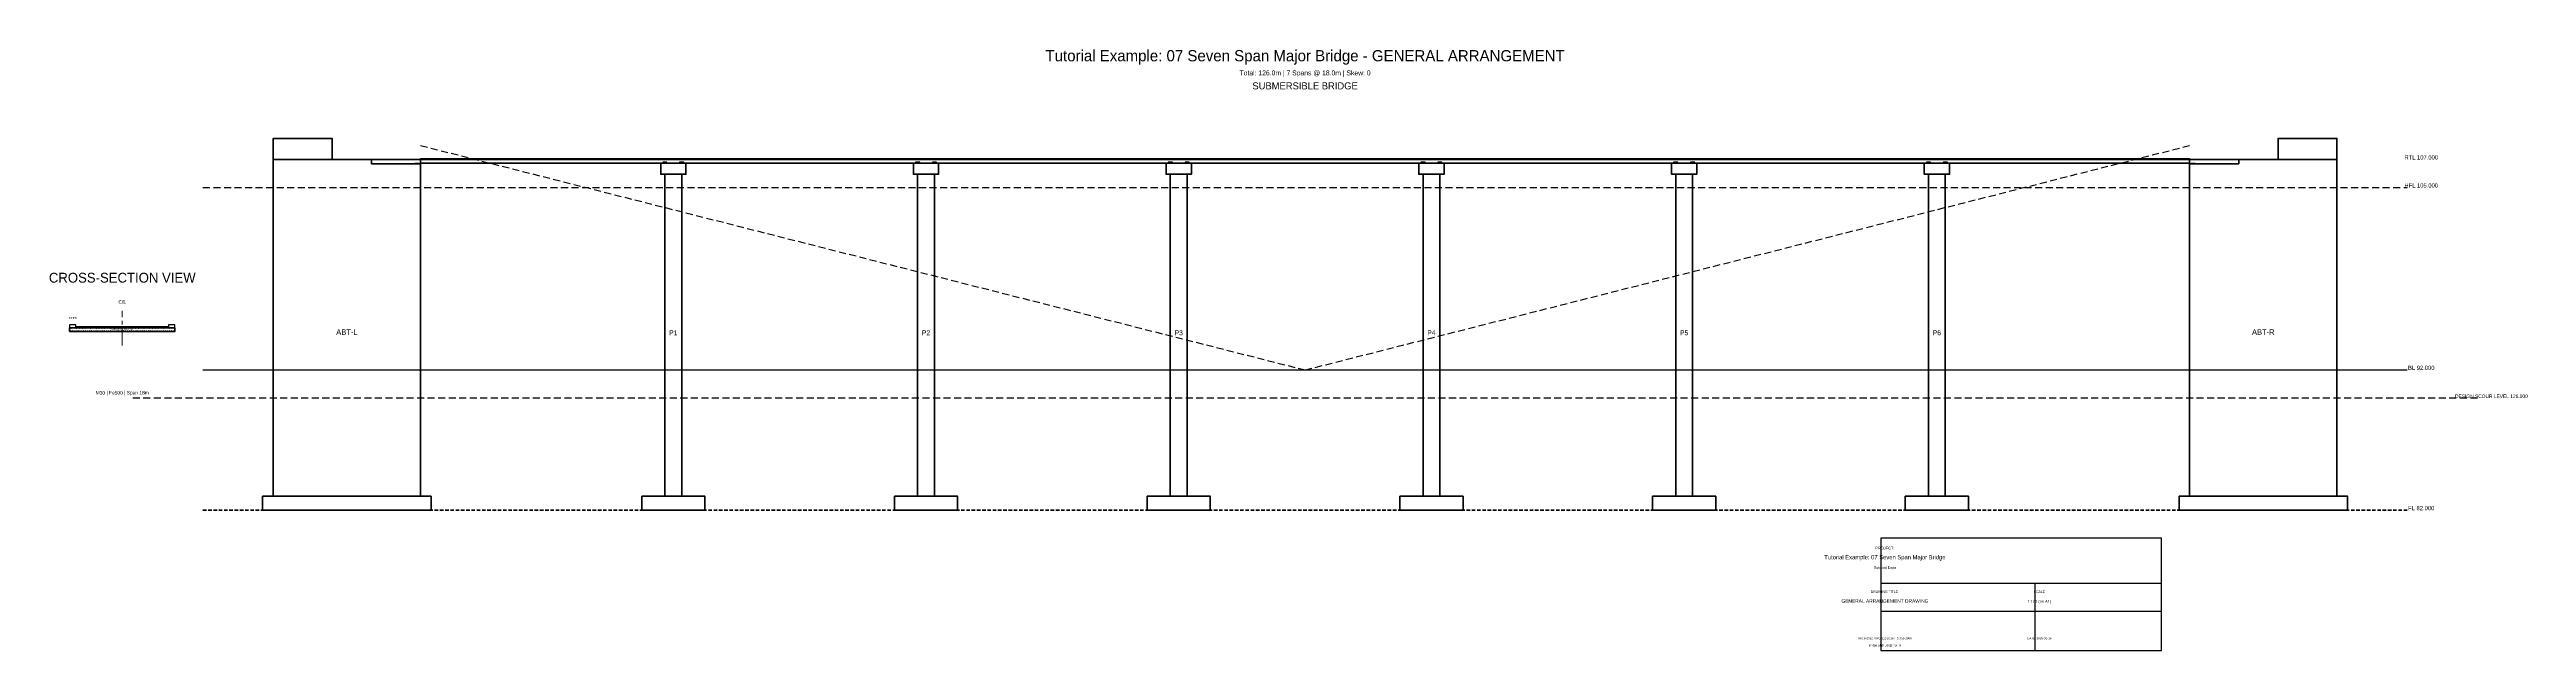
# Model space of a CAD drawing. Header units: metres. Extents: x -26 to 150, y -14 to 135.
# Drawn here: x -26.4 to 150, y 92 to 134.8 of the extents above.
import ezdxf
from ezdxf.enums import TextEntityAlignment as Align

# ---------------------------------------------------------------- set-up
doc = ezdxf.new("R2010")
doc.units = ezdxf.units.M
for name, pattern in [('CENTER', [2, 1.25, -0.25, 0.25, -0.25]), ('DASHED', [0.75, 0.5, -0.25]), ('HIDDEN', [0.375, 0.25, -0.125])]:
    doc.linetypes.add(name, pattern=pattern)
for name, color, linetype, lineweight in [('A-GRID', 8, 'CENTER', 15), ('A-TEXT', 7, 'CONTINUOUS', 18), ('A-TITLE', 7, 'CONTINUOUS', 25), ('G-BED', 32, 'CONTINUOUS', 25), ('G-HFL', 150, 'DASHED', 25), ('G-NGL', 30, 'DASHED', 25), ('H-CONC', 253, 'CONTINUOUS', 15), ('S-ABUT', 5, 'CONTINUOUS', 50), ('S-BEARING', 6, 'CONTINUOUS', 30), ('S-DECK', 4, 'CONTINUOUS', 50), ('S-FNDTN', 2, 'HIDDEN', 35), ('S-KERB', 8, 'CONTINUOUS', 25), ('S-PIER', 3, 'CONTINUOUS', 50), ('S-PIERCAP', 3, 'CONTINUOUS', 40), ('X-REBAR', 1, 'CONTINUOUS', 18)]:
    doc.layers.add(name, color=color, linetype=linetype, lineweight=lineweight)

msp = doc.modelspace()

# ---------------------------------------------------------------- hatches: boundary and pattern name
at = {"layer": 'H-CONC'}
h = msp.add_hatch(dxfattribs=at)
h.set_pattern_fill('ANSI31', color=256, scale=0.05, style=0)
h.set_pattern_definition([])
h.paths.add_polyline_path([(0, 127), (126, 127), (126, 126.75), (0, 126.75)])
h = msp.add_hatch(dxfattribs=at)
h.set_pattern_fill('ANSI31', color=256, scale=0.04, style=0)
h.set_pattern_definition([])
h.paths.add_polyline_path([(17.4, 125.95), (18.6, 125.95), (18.6, 103), (17.4, 103)])
h = msp.add_hatch(dxfattribs=at)
h.set_pattern_fill('ANSI31', color=256, scale=0.04, style=0)
h.set_pattern_definition([])
h.paths.add_polyline_path([(35.4, 125.95), (36.6, 125.95), (36.6, 103), (35.4, 103)])
h = msp.add_hatch(dxfattribs=at)
h.set_pattern_fill('ANSI31', color=256, scale=0.04, style=0)
h.set_pattern_definition([])
h.paths.add_polyline_path([(53.4, 125.95), (54.6, 125.95), (54.6, 103), (53.4, 103)])
h = msp.add_hatch(dxfattribs=at)
h.set_pattern_fill('ANSI31', color=256, scale=0.04, style=0)
h.set_pattern_definition([])
h.paths.add_polyline_path([(71.4, 125.95), (72.6, 125.95), (72.6, 103), (71.4, 103)])
h = msp.add_hatch(dxfattribs=at)
h.set_pattern_fill('ANSI31', color=256, scale=0.04, style=0)
h.set_pattern_definition([])
h.paths.add_polyline_path([(89.4, 125.95), (90.6, 125.95), (90.6, 103), (89.4, 103)])
h = msp.add_hatch(dxfattribs=at)
h.set_pattern_fill('ANSI31', color=256, scale=0.04, style=0)
h.set_pattern_definition([])
h.paths.add_polyline_path([(107.4, 125.95), (108.6, 125.95), (108.6, 103), (107.4, 103)])
h = msp.add_hatch(dxfattribs=at)
h.set_pattern_fill('ANSI31', color=256, scale=0.03, style=0)
h.set_pattern_definition([])
h.paths.add_polyline_path([(-25, 115), (-17.5, 115), (-17.5, 114.75), (-25, 114.75)])
h = msp.add_hatch(dxfattribs=at)
h.set_pattern_fill('ANSI32', color=256, scale=0.08, style=0)
h.set_pattern_definition([])
h.paths.add_polyline_path([(-11.25, 103), (0.75, 103), (0.75, 102), (-11.25, 102)])
h = msp.add_hatch(dxfattribs=at)
h.set_pattern_fill('ANSI32', color=256, scale=0.08, style=0)
h.set_pattern_definition([])
h.paths.add_polyline_path([(125.25, 103), (137.25, 103), (137.25, 102), (125.25, 102)])

# ---------------------------------------------------------------- linework, layer by layer
at = {"layer": 'A-GRID', "linetype": 'CENTER'}
msp.add_line((-21.25, 113.75), (-21.25, 116.225), dxfattribs=at)
at = {"layer": 'A-TITLE', "linetype": 'CONTINUOUS'}
for p, q in [((104, 96.8), (124, 96.8)), ((115, 92), (115, 96.8)), ((104, 94.8), (124, 94.8))]:
    msp.add_line(p, q, dxfattribs=at)
msp.add_lwpolyline([(104, 92), (124, 92), (124, 100), (104, 100)], close=True, dxfattribs=at)
at = {"layer": 'G-BED', "linetype": 'CONTINUOUS'}
msp.add_line((-15.5, 112), (141.5, 112), dxfattribs=at)
at = {"layer": 'G-BED', "linetype": 'DASHED'}
msp.add_line((-20.5, 110), (146.5, 110), dxfattribs=at)
at = {"layer": 'G-HFL', "linetype": 'DASHED'}
msp.add_line((-15.5, 125), (141.5, 125), dxfattribs=at)
at = {"layer": 'G-NGL', "linetype": 'DASHED'}
msp.add_lwpolyline([(0, 128), (63, 112), (126, 128)], dxfattribs=at)
at = {"layer": 'S-ABUT', "linetype": 'CONTINUOUS'}
for points in [[(-10.5, 127), (-6.3, 127), (-6.3, 128.5), (-10.5, 128.5)], [(132.3, 127), (136.5, 127), (136.5, 128.5), (132.3, 128.5)], [(-10.5, 127), (0, 127), (0, 103), (-10.5, 103)], [(126, 127), (136.5, 127), (136.5, 103), (126, 103)]]:
    msp.add_lwpolyline(points, close=True, dxfattribs=at)
at = {"layer": 'S-BEARING', "linetype": 'CONTINUOUS'}
for points in [[(-0.4, 126.75), (-0.1, 126.75), (-0.1, 126.7), (-0.4, 126.7)], [(17.25, 126.75), (17.55, 126.75), (17.55, 126.8), (17.25, 126.8)], [(18.45, 126.75), (18.75, 126.75), (18.75, 126.8), (18.45, 126.8)], [(35.25, 126.75), (35.55, 126.75), (35.55, 126.8), (35.25, 126.8)], [(36.45, 126.75), (36.75, 126.75), (36.75, 126.8), (36.45, 126.8)], [(53.25, 126.75), (53.55, 126.75), (53.55, 126.8), (53.25, 126.8)], [(54.45, 126.75), (54.75, 126.75), (54.75, 126.8), (54.45, 126.8)], [(71.25, 126.75), (71.55, 126.75), (71.55, 126.8), (71.25, 126.8)], [(72.45, 126.75), (72.75, 126.75), (72.75, 126.8), (72.45, 126.8)], [(89.25, 126.75), (89.55, 126.75), (89.55, 126.8), (89.25, 126.8)], [(90.45, 126.75), (90.75, 126.75), (90.75, 126.8), (90.45, 126.8)], [(107.25, 126.75), (107.55, 126.75), (107.55, 126.8), (107.25, 126.8)], [(108.45, 126.75), (108.75, 126.75), (108.75, 126.8), (108.45, 126.8)], [(126.1, 126.75), (126.4, 126.75), (126.4, 126.7), (126.1, 126.7)]]:
    msp.add_lwpolyline(points, close=True, dxfattribs=at)
at = {"layer": 'S-DECK', "linetype": 'CONTINUOUS'}
msp.add_line((0, 127), (126, 127), dxfattribs=at)
for points in [[(-3.5, 127), (0, 127), (0, 126.7), (-3.5, 126.7)], [(0, 127), (126, 127), (126, 126.75), (0, 126.75)], [(126, 127), (129.5, 127), (129.5, 126.7), (126, 126.7)], [(-25, 115), (-17.5, 115), (-17.5, 114.75), (-25, 114.75)]]:
    msp.add_lwpolyline(points, close=True, dxfattribs=at)
at = {"layer": 'S-FNDTN', "linetype": 'HIDDEN'}
msp.add_line((-15.5, 102), (141.5, 102), dxfattribs=at)
at = {"layer": 'S-FNDTN', "linetype": 'CONTINUOUS'}
for points in [[(-11.25, 103), (0.75, 103), (0.75, 102), (-11.25, 102)], [(15.75, 103), (20.25, 103), (20.25, 102), (15.75, 102)], [(33.75, 103), (38.25, 103), (38.25, 102), (33.75, 102)], [(51.75, 103), (56.25, 103), (56.25, 102), (51.75, 102)], [(69.75, 103), (74.25, 103), (74.25, 102), (69.75, 102)], [(87.75, 103), (92.25, 103), (92.25, 102), (87.75, 102)], [(105.75, 103), (110.25, 103), (110.25, 102), (105.75, 102)], [(125.25, 103), (137.25, 103), (137.25, 102), (125.25, 102)]]:
    msp.add_lwpolyline(points, close=True, dxfattribs=at)
at = {"layer": 'S-KERB', "linetype": 'CONTINUOUS'}
for points in [[(0, 127.075), (126, 127.075), (126, 127), (0, 127)], [(-25, 115), (-24.55, 115), (-24.55, 115.225), (-25, 115.225)], [(-24.55, 115), (-17.95, 115), (-17.95, 115.075), (-24.55, 115.075)], [(-17.95, 115), (-17.5, 115), (-17.5, 115.225), (-17.95, 115.225)]]:
    msp.add_lwpolyline(points, close=True, dxfattribs=at)
at = {"layer": 'S-PIER', "linetype": 'CONTINUOUS'}
for points in [[(17.4, 125.95), (18.6, 125.95), (18.6, 103), (17.4, 103)], [(35.4, 125.95), (36.6, 125.95), (36.6, 103), (35.4, 103)], [(53.4, 125.95), (54.6, 125.95), (54.6, 103), (53.4, 103)], [(71.4, 125.95), (72.6, 125.95), (72.6, 103), (71.4, 103)], [(89.4, 125.95), (90.6, 125.95), (90.6, 103), (89.4, 103)], [(107.4, 125.95), (108.6, 125.95), (108.6, 103), (107.4, 103)]]:
    msp.add_lwpolyline(points, close=True, dxfattribs=at)
at = {"layer": 'S-PIERCAP', "linetype": 'CONTINUOUS'}
for points in [[(17.1, 126.75), (18.9, 126.75), (18.9, 125.95), (17.1, 125.95)], [(35.1, 126.75), (36.9, 126.75), (36.9, 125.95), (35.1, 125.95)], [(53.1, 126.75), (54.9, 126.75), (54.9, 125.95), (53.1, 125.95)], [(71.1, 126.75), (72.9, 126.75), (72.9, 125.95), (71.1, 125.95)], [(89.1, 126.75), (90.9, 126.75), (90.9, 125.95), (89.1, 125.95)], [(107.1, 126.75), (108.9, 126.75), (108.9, 125.95), (107.1, 125.95)]]:
    msp.add_lwpolyline(points, close=True, dxfattribs=at)
at = {"layer": 'X-REBAR'}
for centre, radius in [((-24.925, 114.79), 0.01), ((-24.9, 114.96), 0.008), ((-24.775, 114.79), 0.01), ((-24.7, 114.96), 0.008), ((-24.625, 114.79), 0.01), ((-24.5, 114.96), 0.008), ((-24.475, 114.79), 0.01), ((-24.325, 114.79), 0.01), ((-24.3, 114.96), 0.008), ((-24.175, 114.79), 0.01), ((-24.1, 114.96), 0.008), ((-24.025, 114.79), 0.01), ((-23.9, 114.96), 0.008), ((-23.875, 114.79), 0.01), ((-23.725, 114.79), 0.01), ((-23.7, 114.96), 0.008), ((-23.575, 114.79), 0.01), ((-23.5, 114.96), 0.008), ((-23.425, 114.79), 0.01), ((-23.3, 114.96), 0.008), ((-23.275, 114.79), 0.01), ((-23.125, 114.79), 0.01), ((-23.1, 114.96), 0.008), ((-22.975, 114.79), 0.01), ((-22.9, 114.96), 0.008), ((-22.825, 114.79), 0.01), ((-22.7, 114.96), 0.008), ((-22.675, 114.79), 0.01), ((-22.525, 114.79), 0.01), ((-22.5, 114.96), 0.008), ((-22.375, 114.79), 0.01), ((-22.3, 114.96), 0.008), ((-22.225, 114.79), 0.01), ((-22.1, 114.96), 0.008), ((-22.075, 114.79), 0.01), ((-21.925, 114.79), 0.01), ((-21.9, 114.96), 0.008), ((-21.775, 114.79), 0.01), ((-21.7, 114.96), 0.008), ((-21.625, 114.79), 0.01), ((-21.5, 114.96), 0.008), ((-21.475, 114.79), 0.01), ((-21.325, 114.79), 0.01), ((-21.3, 114.96), 0.008), ((-21.175, 114.79), 0.01), ((-21.1, 114.96), 0.008), ((-21.025, 114.79), 0.01), ((-20.9, 114.96), 0.008), ((-20.875, 114.79), 0.01), ((-20.725, 114.79), 0.01), ((-20.7, 114.96), 0.008), ((-20.575, 114.79), 0.01), ((-20.5, 114.96), 0.008), ((-20.425, 114.79), 0.01), ((-20.3, 114.96), 0.008), ((-20.275, 114.79), 0.01), ((-20.125, 114.79), 0.01), ((-20.1, 114.96), 0.008), ((-19.975, 114.79), 0.01), ((-19.9, 114.96), 0.008), ((-19.825, 114.79), 0.01), ((-19.7, 114.96), 0.008), ((-19.675, 114.79), 0.01), ((-19.525, 114.79), 0.01), ((-19.5, 114.96), 0.008), ((-19.375, 114.79), 0.01), ((-19.3, 114.96), 0.008), ((-19.225, 114.79), 0.01), ((-19.1, 114.96), 0.008), ((-19.075, 114.79), 0.01), ((-18.925, 114.79), 0.01), ((-18.9, 114.96), 0.008), ((-18.775, 114.79), 0.01), ((-18.7, 114.96), 0.008), ((-18.625, 114.79), 0.01), ((-18.5, 114.96), 0.008), ((-18.475, 114.79), 0.01), ((-18.325, 114.79), 0.01), ((-18.3, 114.96), 0.008), ((-18.175, 114.79), 0.01), ((-18.1, 114.96), 0.008), ((-18.025, 114.79), 0.01), ((-17.9, 114.96), 0.008), ((-17.875, 114.79), 0.01), ((-17.725, 114.79), 0.01), ((-17.7, 114.96), 0.008), ((-17.575, 114.79), 0.01)]:
    msp.add_circle(centre, radius, dxfattribs=at)

# ---------------------------------------------------------------- texts
at = {"layer": 'A-GRID'}
msp.add_text('C/L', height=0.25, dxfattribs=at).set_placement((-21.25, 116.725), align=Align.CENTER)
at = {"layer": 'A-TEXT'}
for s, height, p in [('Tutorial Example: 07 Seven Span Major Bridge - GENERAL ARRANGEMENT', 0.8, (63, 134)), ('Total: 126.0m | 7 Spans @ 18.0m | Skew: 0', 0.35, (63, 133)), ('SUBMERSIBLE BRIDGE', 0.5, (63, 132)), ('RTL 107.000', 0.3, (142.5, 127)), ('CROSS-SECTION VIEW', 0.7, (-21.25, 118.225)), ('KERB', 0.15, (-24.775, 115.625)), ('DECK SLAB', 0.2, (-21.25, 114.875)), ('ABT-L', 0.4, (-5.25, 114.5)), ('P1', 0.35, (18, 114.475)), ('P2', 0.35, (36, 114.475)), ('P3', 0.35, (54, 114.475)), ('P4', 0.35, (72, 114.475)), ('P5', 0.35, (90, 114.475)), ('P6', 0.35, (108, 114.475)), ('ABT-R', 0.4, (131.25, 114.5)), ('M30 | Fe500 | Span 18m', 0.25, (-21.25, 110.25)), ('FL 82.000', 0.3, (142.5, 102))]:
    msp.add_text(s, height=height, dxfattribs=at).set_placement(p, align=Align.CENTER)
at = {"layer": 'A-TITLE'}
for s, height, p in [('Tutorial Example: 07 Seven Span Major Bridge', 0.3, (104.3, 98.5)), ('PROJECT:', 0.2, (104.3, 99.2)), ('Tutorial Data', 0.2, (104.3, 97.8)), ('GENERAL ARRANGEMENT DRAWING', 0.25, (104.3, 95.4)), ('DRAWING TITLE:', 0.18, (104.3, 96.1)), ('1:100 (on A1)', 0.2, (115.3, 95.4)), ('SCALE', 0.18, (115.3, 96.1)), ('IRC:6-2016 / IRC:112-2015 / IS:456-2000', 0.15, (104.3, 92.8)), ('Bridge Slab Design Suite', 0.15, (104.3, 92.3)), ('DATE: 2026-08-15', 0.15, (115.3, 92.8))]:
    msp.add_text(s, height=height, dxfattribs=at).set_placement(p, align=Align.CENTER)
at = {"layer": 'G-BED'}
for s, height, p in [('BL 92.000', 0.3, (142.5, 112)), ('DESIGN SCOUR LEVEL 126.000', 0.25, (147.5, 110))]:
    msp.add_text(s, height=height, dxfattribs=at).set_placement(p, align=Align.CENTER)
at = {"layer": 'G-HFL'}
msp.add_text('HFL 105.000', height=0.3, dxfattribs=at).set_placement((142.5, 125), align=Align.CENTER)

doc.saveas('drawing.dxf')
